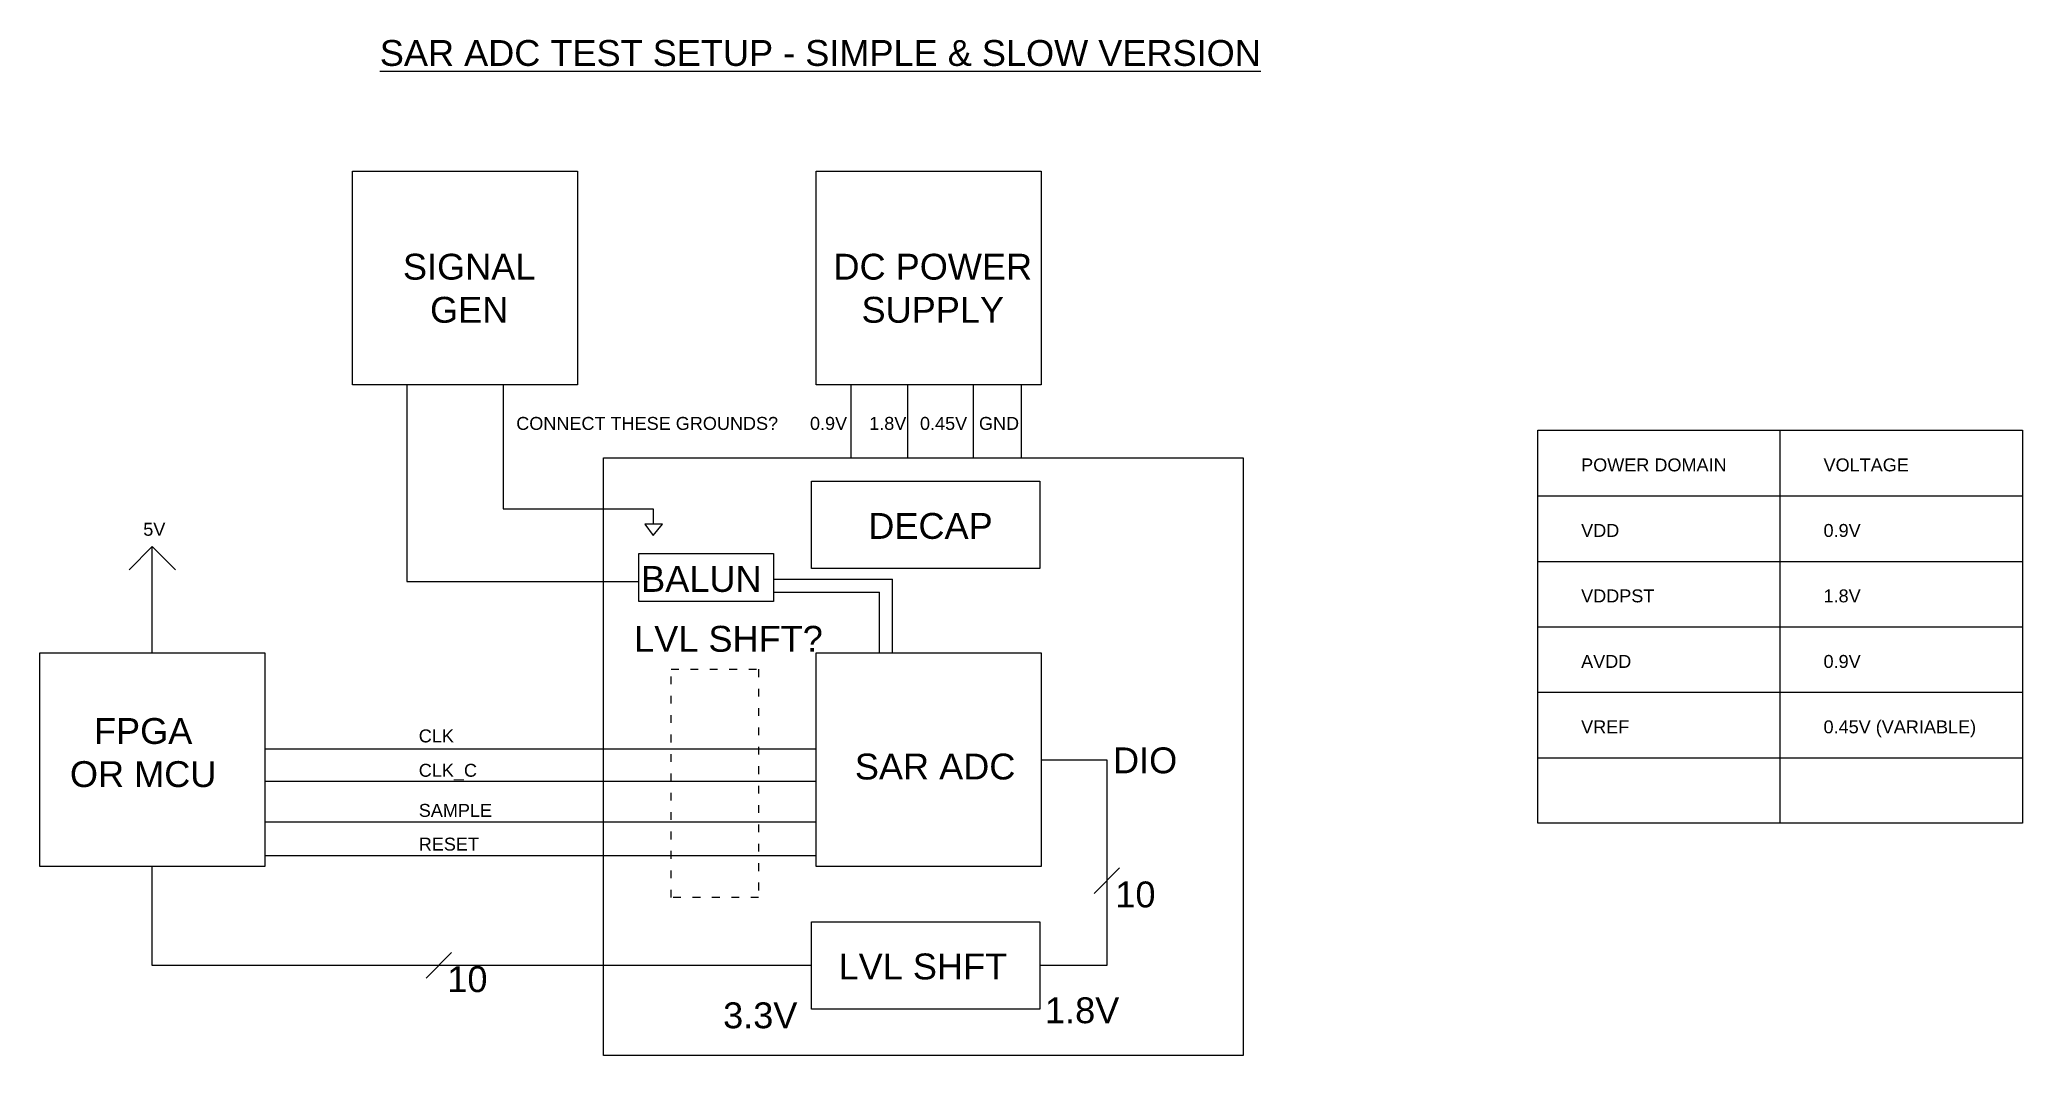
# Model space of a CAD drawing. Header units: inches. Extents: x 37 to 745, y -126 to 120.
# Drawn here: x 36.5 to 189.9, y 30 to 108.6 of the extents above; entities that cross this region are included whole.
import ezdxf

# ---------------------------------------------------------------- set-up
doc = ezdxf.new("R2010")
doc.units = ezdxf.units.IN
doc.header["$MEASUREMENT"] = 0
doc.linetypes.add('ACAD_ISO03W100', pattern=[30, 12, -18])
doc.styles.get("Standard").update_dxf_attribs({"font": 'arial.ttf'})

msp = doc.modelspace()

# ---------------------------------------------------------------- texts
for s, height, p in [('CONNECT THESE GROUNDS?', 1, (73.38, 78.4)), ('0.9V', 1, (96.1, 78.4)), ('1.8V', 1, (100.68, 78.4)), ('0.45V', 1, (104.61, 78.4)), ('GND', 1, (109.17, 78.4)), ('POWER DOMAIN', 1, (155.75, 75.19)), ('VOLTAGE', 1, (174.5, 75.19)), ('5V', 1, (44.53, 70.21)), ('DECAP', 2, (100.61, 69.97)), ('VDD', 1, (155.75, 70.12)), ('0.9V', 1, (174.5, 70.12)), ('BALUN', 2, (83.04, 65.87)), ('VDDPST', 1, (155.75, 65.06)), ('1.8V', 1, (174.5, 65.06)), ('LVL SHFT?', 2, (82.5, 61.24)), ('AVDD', 1, (155.75, 59.99)), ('0.9V', 1, (174.5, 59.99)), ('CLK', 1, (65.84, 54.23)), ('VREF', 1, (155.75, 54.93)), ('0.45V (VARIABLE)', 1, (174.5, 54.93)), ('DIO', 2, (119.54, 51.84)), ('CLK_C', 1, (65.84, 51.57)), ('SAR ADC', 2, (99.57, 51.36)), ('SAMPLE', 1, (65.84, 48.47)), ('RESET', 1, (65.84, 45.86)), ('10', 2, (119.72, 41.47)), ('10', 2, (68.05, 34.92)), ('LVL SHFT', 2, (98.31, 35.9)), ('3.3V', 2, (89.38, 32.12)), ('1.8V', 2, (114.28, 32.51))]:
    msp.add_text(s, height=height).set_placement(p)
at = {"char_height": 2, "attachment_point": 2}
for s, insert, width in [('{\\LSAR ADC TEST SETUP - SIMPLE & SLOW VERSION}', (96.9, 108.55), 103.6561), ('SIGNAL \\PGEN', (69.74, 92.02), 15.4438), ('DC POWER\\PSUPPLY', (105.6, 92.02), 15.4438), ('FPGA \\POR MCU', (44.52, 56.11), 19.8121)]:
    msp.add_mtext(s, dxfattribs=dict(at, insert=insert, width=width))

# ---------------------------------------------------------------- linework, layer by layer
for p, q in [((64.92, 81.88), (64.92, 66.67)), ((72.36, 81.88), (72.36, 72.28)), ((99.25, 81.88), (99.25, 76.24)), ((103.65, 81.88), (103.65, 76.24)), ((108.73, 81.88), (108.73, 76.24)), ((112.43, 81.88), (112.43, 76.24)), ((171.13, 78.37), (171.13, 47.97)), ((72.36, 72.28), (80.12, 72.28)), ((80.12, 72.28), (83.98, 72.28)), ((83.98, 72.28), (83.98, 71.11)), ((152.39, 73.3), (189.88, 73.3)), ((84.7, 71.11), (83.33, 71.11)), ((83.33, 71.11), (83.98, 70.22)), ((83.98, 70.22), (84.7, 71.11)), ((45.23, 69.37), (43.43, 67.57)), ((45.23, 61.16), (45.23, 69.37)), ((45.23, 69.37), (47.03, 67.57)), ((152.39, 68.23), (189.88, 68.23)), ((64.92, 66.67), (82.85, 66.67)), ((93.27, 66.85), (102.49, 66.85)), ((102.49, 61.16), (102.49, 66.85)), ((93.27, 65.85), (101.49, 65.85)), ((101.49, 61.16), (101.49, 65.85)), ((152.39, 63.17), (189.88, 63.17)), ((152.39, 58.1), (189.88, 58.1)), ((53.94, 53.74), (96.57, 53.74)), ((113.99, 52.89), (119.06, 52.89)), ((119.06, 52.89), (119.06, 36.98)), ((152.39, 53.04), (189.88, 53.04)), ((53.94, 51.22), (96.57, 51.22)), ((53.94, 48.09), (96.57, 48.09)), ((45.23, 36.98), (45.23, 44.63)), ((53.94, 45.48), (96.57, 45.48)), ((120.05, 44.53), (118.08, 42.55)), ((96.23, 36.98), (45.23, 36.98)), ((68.38, 37.97), (66.41, 35.99)), ((119.06, 36.98), (113.88, 36.98))]:
    msp.add_line(p, q)
for points in [[(60.71, 98.41), (78.13, 98.41), (78.13, 81.88), (60.71, 81.88)], [(96.57, 98.41), (113.99, 98.41), (113.99, 81.88), (96.57, 81.88)], [(152.39, 78.37), (189.88, 78.37), (189.88, 47.97), (152.39, 47.97)], [(80.12, 76.24), (129.6, 76.24), (129.6, 30.02), (80.12, 30.02)], [(96.23, 74.43), (113.88, 74.43), (113.88, 67.67), (96.23, 67.67)], [(82.85, 68.84), (93.27, 68.84), (93.27, 65.12), (82.85, 65.12)], [(36.52, 61.16), (53.94, 61.16), (53.94, 44.63), (36.52, 44.63)], [(96.57, 61.16), (113.99, 61.16), (113.99, 44.63), (96.57, 44.63)], [(96.23, 40.36), (113.88, 40.36), (113.88, 33.6), (96.23, 33.6)]]:
    msp.add_lwpolyline(points, close=True)
at = {"linetype": 'ACAD_ISO03W100', "ltscale": 0.05}
msp.add_lwpolyline([(85.36, 42.23), (85.36, 59.88), (92.12, 59.88), (92.12, 42.23)], close=True, dxfattribs=at)

msp.set_redraw_order([(e.dxf.handle, doc.entitydb.next_handle()) for e in msp.query("TEXT MTEXT ATTDEF DIMENSION ARC_DIMENSION")])  # texts and dimensions are drawn at this point

doc.saveas('drawing.dxf')
